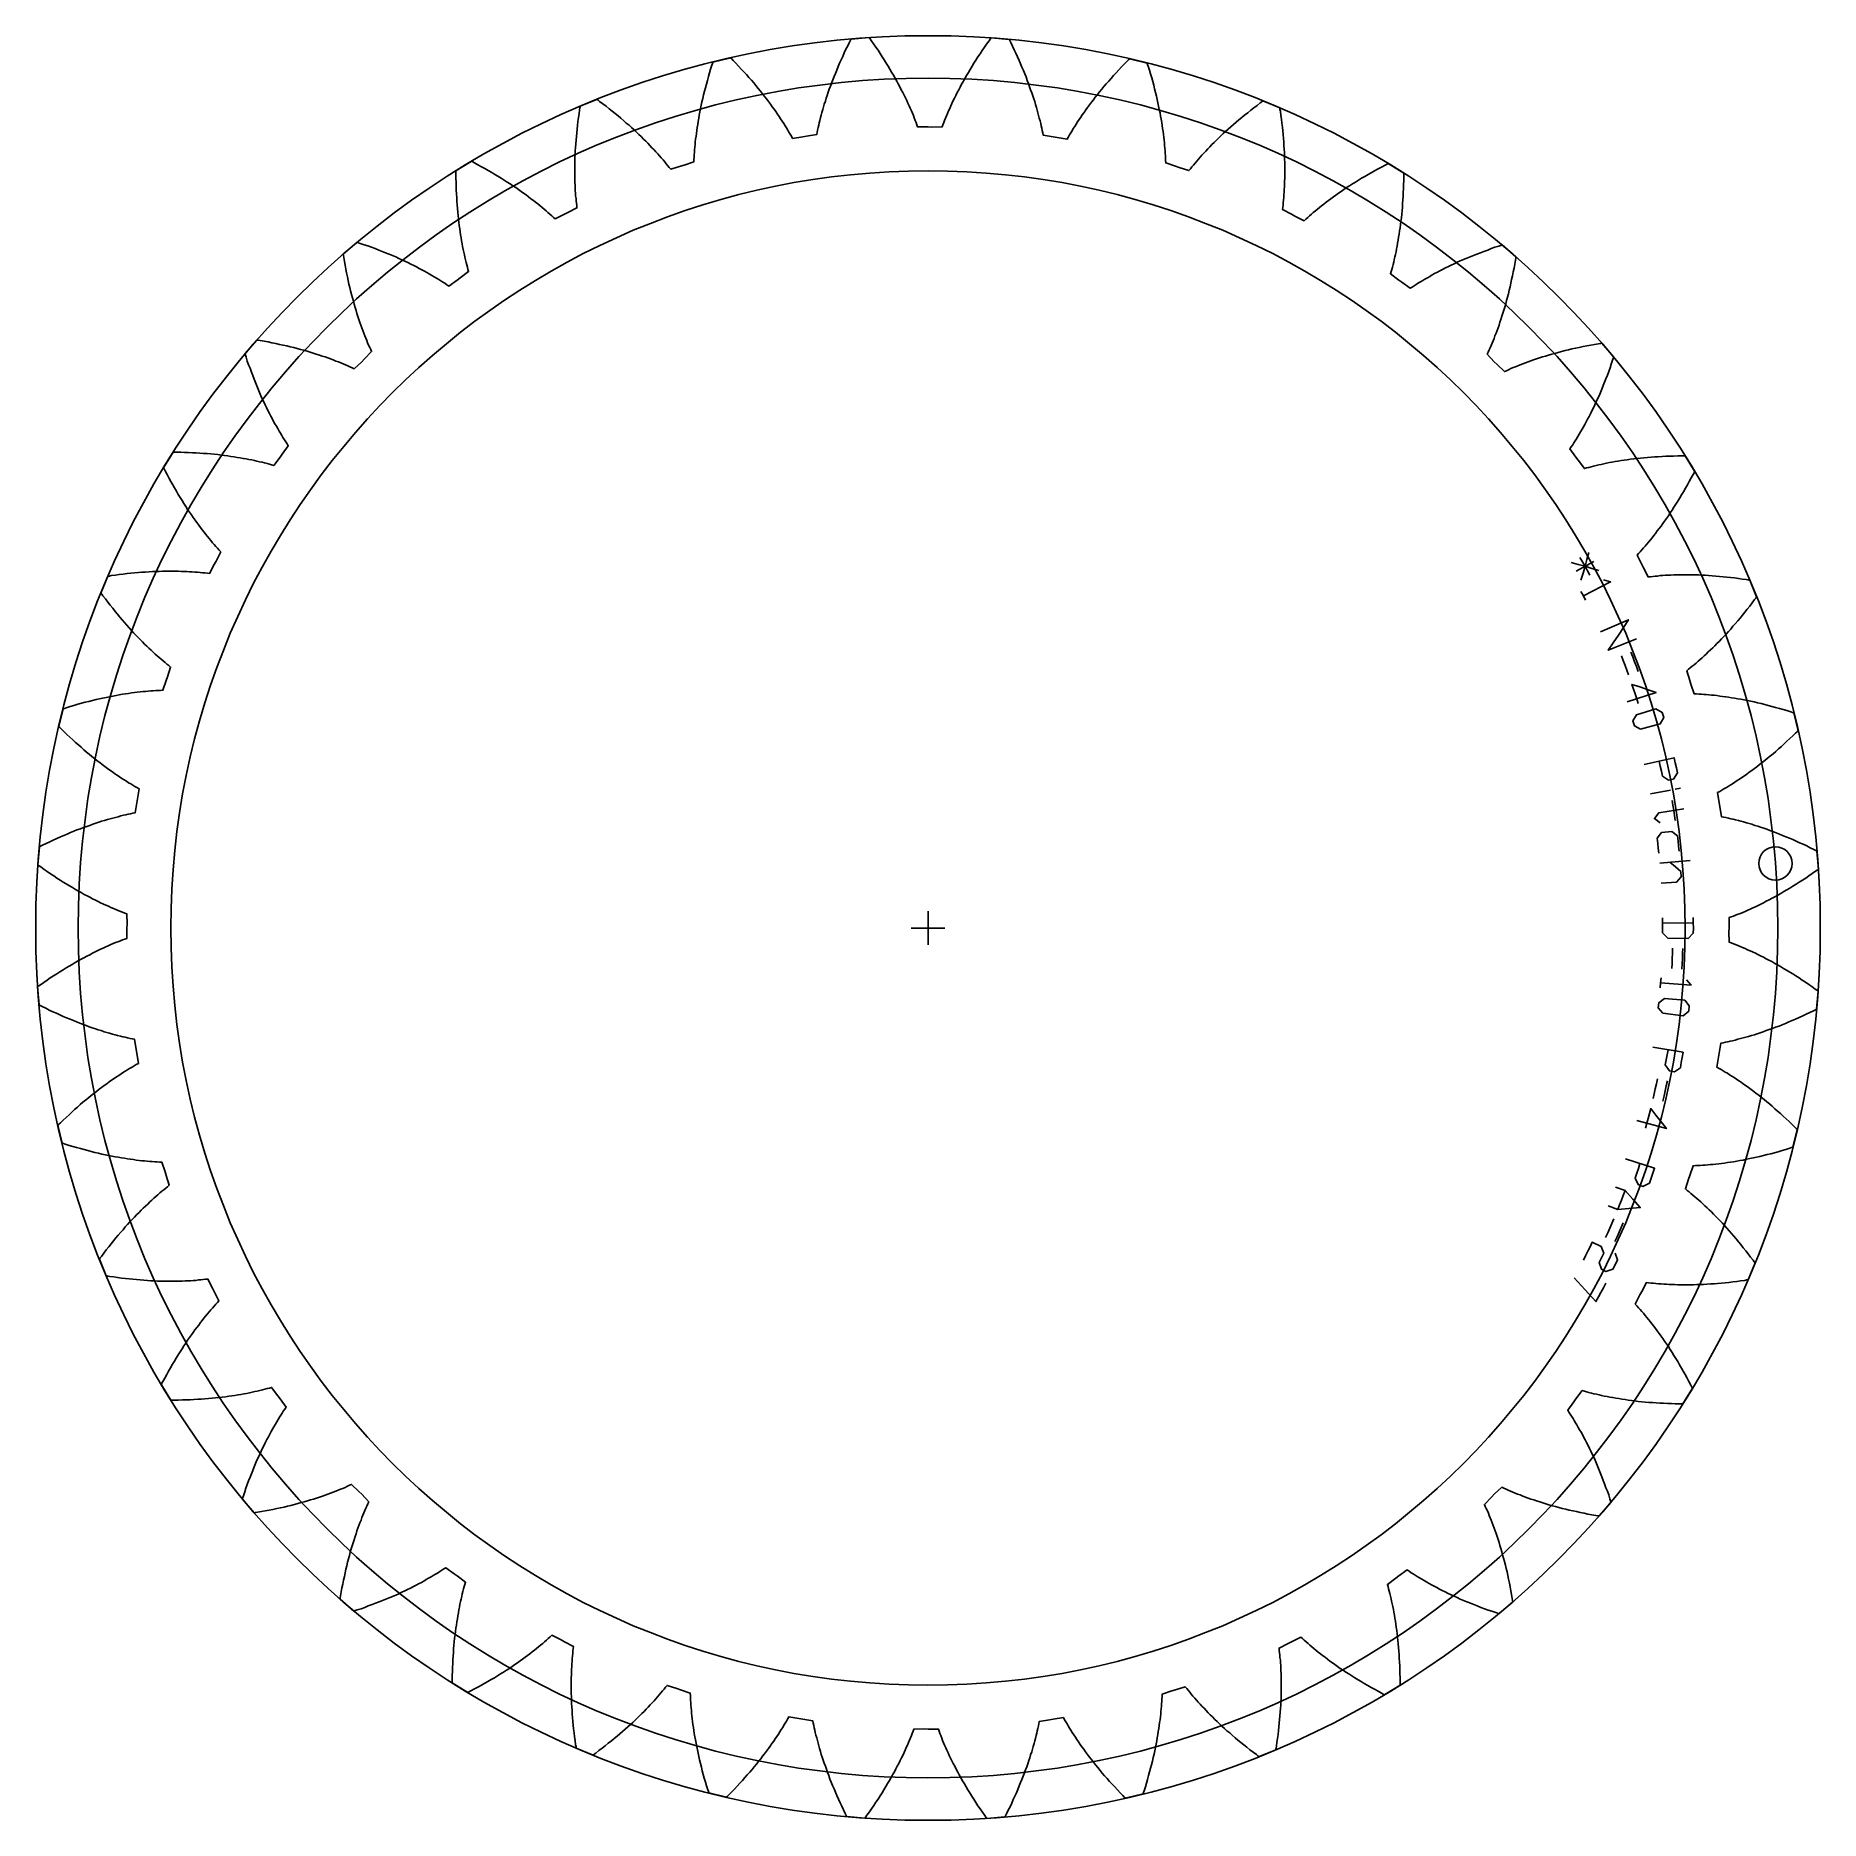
# Model space of a CAD drawing. Extents: x -5.2 to 5.2, y -5.2 to 5.2.
import ezdxf

# ---------------------------------------------------------------- set-up
doc = ezdxf.new("R2010")
doc.units = 0
doc.header["$MEASUREMENT"] = 0
for name, color, linetype in [('gear', 7, 'CONTINUOUS'), ('gear_guides', 5, 'CONTINUOUS'), ('gear_texts', 7, 'CONTINUOUS')]:
    doc.layers.add(name, color=color, linetype=linetype)

msp = doc.modelspace()

# ---------------------------------------------------------------- linework, layer by layer
at = {"layer": 'gear'}
msp.add_lwpolyline([(4.713, 0), (4.713, 0.061), (4.726, 0.065), (4.739, 0.07), (4.752, 0.075), (4.766, 0.081), (4.78, 0.086), (4.794, 0.092), (4.808, 0.098), (4.823, 0.105), (4.838, 0.111), (4.853, 0.118), (4.868, 0.125), (4.884, 0.133), (4.9, 0.141), (4.916, 0.149), (4.932, 0.157), (4.949, 0.166), (4.966, 0.175), (4.983, 0.184), (5, 0.193), (5.017, 0.203), (5.035, 0.214), (5.053, 0.224), (5.071, 0.235), (5.089, 0.246), (5.108, 0.258), (5.126, 0.27), (5.145, 0.282), (5.164, 0.294), (5.183, 0.307), (5.203, 0.321), (5.222, 0.334), (5.232, 0.341), (5.237, 0.345), (5.238, 0.346), (5.239, 0.346), (5.239, 0.346), (5.23, 0.453), (5.23, 0.453), (5.23, 0.453), (5.228, 0.454), (5.223, 0.456), (5.212, 0.462), (5.191, 0.472), (5.17, 0.483), (5.149, 0.493), (5.128, 0.502), (5.108, 0.511), (5.088, 0.52), (5.068, 0.529), (5.048, 0.537), (5.028, 0.545), (5.009, 0.553), (4.99, 0.56), (4.971, 0.567), (4.953, 0.574), (4.935, 0.581), (4.917, 0.587), (4.899, 0.593), (4.882, 0.599), (4.865, 0.604), (4.848, 0.61), (4.831, 0.615), (4.815, 0.619), (4.799, 0.624), (4.783, 0.628), (4.768, 0.632), (4.752, 0.636), (4.738, 0.64), (4.723, 0.643), (4.709, 0.647), (4.695, 0.65), (4.681, 0.653), (4.668, 0.655), (4.658, 0.715), (4.654, 0.737), (4.646, 0.797), (4.658, 0.804), (4.67, 0.811), (4.682, 0.818), (4.695, 0.825), (4.707, 0.833), (4.72, 0.841), (4.734, 0.849), (4.747, 0.858), (4.761, 0.867), (4.775, 0.876), (4.789, 0.885), (4.803, 0.895), (4.818, 0.905), (4.832, 0.916), (4.847, 0.927), (4.862, 0.938), (4.877, 0.949), (4.893, 0.961), (4.908, 0.973), (4.924, 0.986), (4.94, 0.999), (4.956, 1.012), (4.972, 1.025), (4.988, 1.039), (5.004, 1.054), (5.021, 1.068), (5.038, 1.083), (5.054, 1.099), (5.071, 1.114), (5.088, 1.131), (5.105, 1.147), (5.114, 1.155), (5.118, 1.16), (5.119, 1.161), (5.12, 1.161), (5.12, 1.161), (5.095, 1.265), (5.095, 1.265), (5.094, 1.266), (5.093, 1.266), (5.087, 1.268), (5.076, 1.272), (5.053, 1.279), (5.031, 1.285), (5.009, 1.292), (4.987, 1.298), (4.965, 1.304), (4.944, 1.31), (4.923, 1.315), (4.902, 1.32), (4.881, 1.325), (4.861, 1.33), (4.841, 1.334), (4.822, 1.338), (4.802, 1.342), (4.783, 1.346), (4.764, 1.349), (4.746, 1.352), (4.728, 1.355), (4.71, 1.358), (4.693, 1.361), (4.675, 1.363), (4.659, 1.365), (4.642, 1.367), (4.626, 1.369), (4.61, 1.37), (4.594, 1.372), (4.579, 1.373), (4.564, 1.374), (4.55, 1.375), (4.535, 1.376), (4.521, 1.377), (4.508, 1.377), (4.489, 1.435), (4.482, 1.456), (4.464, 1.514), (4.474, 1.522), (4.485, 1.531), (4.496, 1.54), (4.508, 1.549), (4.519, 1.559), (4.531, 1.569), (4.543, 1.579), (4.555, 1.59), (4.567, 1.601), (4.579, 1.612), (4.591, 1.624), (4.604, 1.636), (4.617, 1.648), (4.63, 1.661), (4.642, 1.674), (4.656, 1.687), (4.669, 1.701), (4.682, 1.715), (4.696, 1.729), (4.709, 1.744), (4.723, 1.759), (4.736, 1.775), (4.75, 1.79), (4.764, 1.807), (4.778, 1.823), (4.792, 1.84), (4.806, 1.858), (4.82, 1.876), (4.835, 1.894), (4.849, 1.913), (4.863, 1.932), (4.87, 1.941), (4.874, 1.946), (4.875, 1.947), (4.875, 1.948), (4.875, 1.948), (4.835, 2.047), (4.835, 2.047), (4.834, 2.047), (4.832, 2.047), (4.826, 2.048), (4.814, 2.05), (4.791, 2.053), (4.768, 2.057), (4.745, 2.06), (4.722, 2.062), (4.7, 2.065), (4.678, 2.067), (4.656, 2.069), (4.635, 2.071), (4.614, 2.072), (4.593, 2.074), (4.573, 2.075), (4.553, 2.076), (4.533, 2.077), (4.514, 2.077), (4.495, 2.078), (4.476, 2.078), (4.458, 2.078), (4.44, 2.078), (4.422, 2.078), (4.405, 2.078), (4.388, 2.077), (4.371, 2.076), (4.355, 2.076), (4.339, 2.075), (4.323, 2.074), (4.308, 2.073), (4.293, 2.071), (4.278, 2.07), (4.264, 2.069), (4.25, 2.067), (4.237, 2.066), (4.209, 2.119), (4.199, 2.139), (4.172, 2.194), (4.181, 2.204), (4.191, 2.214), (4.2, 2.225), (4.21, 2.236), (4.22, 2.247), (4.23, 2.258), (4.24, 2.27), (4.25, 2.283), (4.26, 2.295), (4.27, 2.309), (4.281, 2.322), (4.291, 2.336), (4.302, 2.35), (4.313, 2.364), (4.324, 2.379), (4.334, 2.394), (4.345, 2.41), (4.356, 2.426), (4.367, 2.442), (4.378, 2.459), (4.389, 2.476), (4.4, 2.494), (4.412, 2.512), (4.423, 2.53), (4.434, 2.548), (4.445, 2.567), (4.456, 2.587), (4.468, 2.607), (4.479, 2.627), (4.49, 2.648), (4.501, 2.669), (4.507, 2.679), (4.509, 2.685), (4.51, 2.686), (4.51, 2.687), (4.51, 2.687), (4.455, 2.778), (4.455, 2.778), (4.454, 2.778), (4.453, 2.778), (4.446, 2.778), (4.434, 2.778), (4.411, 2.778), (4.387, 2.777), (4.364, 2.776), (4.341, 2.776), (4.319, 2.775), (4.297, 2.773), (4.275, 2.772), (4.254, 2.77), (4.233, 2.769), (4.212, 2.767), (4.192, 2.765), (4.172, 2.763), (4.152, 2.76), (4.133, 2.758), (4.114, 2.755), (4.096, 2.753), (4.078, 2.75), (4.06, 2.747), (4.043, 2.744), (4.025, 2.741), (4.009, 2.738), (3.992, 2.735), (3.976, 2.731), (3.961, 2.728), (3.946, 2.725), (3.931, 2.721), (3.916, 2.717), (3.902, 2.714), (3.888, 2.71), (3.875, 2.707), (3.862, 2.703), (3.826, 2.752), (3.812, 2.77), (3.777, 2.819), (3.785, 2.831), (3.793, 2.842), (3.8, 2.854), (3.808, 2.867), (3.816, 2.879), (3.824, 2.892), (3.832, 2.906), (3.84, 2.919), (3.849, 2.934), (3.857, 2.948), (3.865, 2.963), (3.873, 2.978), (3.881, 2.994), (3.89, 3.01), (3.898, 3.026), (3.906, 3.043), (3.915, 3.06), (3.923, 3.078), (3.931, 3.095), (3.94, 3.114), (3.948, 3.132), (3.956, 3.151), (3.964, 3.171), (3.973, 3.191), (3.981, 3.211), (3.989, 3.231), (3.997, 3.252), (4.005, 3.274), (4.013, 3.295), (4.02, 3.317), (4.028, 3.34), (4.032, 3.351), (4.034, 3.357), (4.034, 3.358), (4.035, 3.359), (4.035, 3.359), (3.965, 3.441), (3.965, 3.441), (3.965, 3.44), (3.963, 3.44), (3.957, 3.439), (3.945, 3.437), (3.922, 3.433), (3.899, 3.429), (3.876, 3.425), (3.854, 3.421), (3.832, 3.416), (3.81, 3.411), (3.789, 3.407), (3.768, 3.402), (3.748, 3.397), (3.728, 3.392), (3.708, 3.386), (3.689, 3.381), (3.67, 3.376), (3.651, 3.37), (3.633, 3.365), (3.615, 3.36), (3.597, 3.354), (3.58, 3.348), (3.563, 3.343), (3.547, 3.337), (3.531, 3.331), (3.515, 3.325), (3.5, 3.32), (3.485, 3.314), (3.471, 3.308), (3.457, 3.302), (3.443, 3.297), (3.429, 3.291), (3.416, 3.285), (3.404, 3.279), (3.391, 3.274), (3.348, 3.316), (3.332, 3.332), (3.29, 3.376), (3.296, 3.388), (3.301, 3.401), (3.307, 3.414), (3.313, 3.427), (3.319, 3.441), (3.325, 3.455), (3.331, 3.469), (3.336, 3.484), (3.342, 3.5), (3.348, 3.515), (3.354, 3.531), (3.36, 3.547), (3.365, 3.564), (3.371, 3.581), (3.377, 3.599), (3.382, 3.617), (3.388, 3.635), (3.393, 3.653), (3.399, 3.672), (3.404, 3.692), (3.409, 3.711), (3.415, 3.731), (3.42, 3.752), (3.425, 3.773), (3.429, 3.794), (3.434, 3.815), (3.439, 3.837), (3.443, 3.86), (3.448, 3.882), (3.452, 3.905), (3.456, 3.929), (3.458, 3.941), (3.459, 3.947), (3.459, 3.948), (3.459, 3.949), (3.459, 3.949), (3.378, 4.019), (3.378, 4.019), (3.378, 4.018), (3.376, 4.018), (3.37, 4.016), (3.359, 4.012), (3.336, 4.005), (3.314, 3.997), (3.293, 3.989), (3.271, 3.981), (3.25, 3.973), (3.23, 3.965), (3.209, 3.957), (3.19, 3.949), (3.17, 3.941), (3.151, 3.933), (3.132, 3.925), (3.114, 3.917), (3.096, 3.908), (3.079, 3.9), (3.062, 3.892), (3.045, 3.884), (3.028, 3.875), (3.012, 3.867), (2.997, 3.859), (2.981, 3.851), (2.967, 3.843), (2.952, 3.834), (2.938, 3.826), (2.924, 3.818), (2.911, 3.81), (2.897, 3.802), (2.885, 3.795), (2.872, 3.787), (2.86, 3.779), (2.849, 3.771), (2.837, 3.764), (2.788, 3.799), (2.77, 3.812), (2.721, 3.849), (2.725, 3.862), (2.729, 3.875), (2.732, 3.889), (2.736, 3.903), (2.74, 3.918), (2.743, 3.933), (2.747, 3.948), (2.75, 3.963), (2.754, 3.979), (2.757, 3.996), (2.76, 4.012), (2.763, 4.029), (2.766, 4.047), (2.769, 4.065), (2.772, 4.083), (2.775, 4.101), (2.778, 4.12), (2.78, 4.139), (2.782, 4.159), (2.785, 4.179), (2.787, 4.199), (2.789, 4.22), (2.791, 4.241), (2.792, 4.262), (2.794, 4.284), (2.795, 4.306), (2.796, 4.328), (2.797, 4.351), (2.798, 4.374), (2.799, 4.397), (2.799, 4.421), (2.799, 4.433), (2.799, 4.439), (2.799, 4.441), (2.799, 4.441), (2.799, 4.442), (2.708, 4.498), (2.708, 4.498), (2.707, 4.497), (2.706, 4.497), (2.701, 4.494), (2.69, 4.488), (2.669, 4.477), (2.648, 4.466), (2.628, 4.455), (2.608, 4.444), (2.589, 4.433), (2.57, 4.422), (2.551, 4.411), (2.533, 4.4), (2.515, 4.389), (2.497, 4.378), (2.48, 4.367), (2.463, 4.356), (2.447, 4.345), (2.431, 4.334), (2.415, 4.323), (2.4, 4.312), (2.385, 4.301), (2.37, 4.291), (2.356, 4.28), (2.342, 4.27), (2.329, 4.259), (2.316, 4.249), (2.303, 4.239), (2.291, 4.229), (2.279, 4.219), (2.267, 4.209), (2.256, 4.199), (2.245, 4.19), (2.234, 4.18), (2.224, 4.171), (2.214, 4.161), (2.159, 4.189), (2.139, 4.199), (2.086, 4.227), (2.087, 4.24), (2.089, 4.254), (2.09, 4.269), (2.092, 4.283), (2.093, 4.298), (2.094, 4.313), (2.095, 4.329), (2.096, 4.345), (2.097, 4.361), (2.098, 4.378), (2.098, 4.395), (2.099, 4.412), (2.099, 4.43), (2.099, 4.448), (2.099, 4.466), (2.099, 4.485), (2.099, 4.504), (2.098, 4.523), (2.098, 4.543), (2.097, 4.563), (2.096, 4.583), (2.094, 4.604), (2.093, 4.625), (2.091, 4.646), (2.089, 4.668), (2.087, 4.69), (2.085, 4.712), (2.082, 4.735), (2.079, 4.758), (2.076, 4.781), (2.073, 4.805), (2.071, 4.816), (2.07, 4.822), (2.07, 4.824), (2.07, 4.825), (2.07, 4.825), (1.971, 4.866), (1.971, 4.866), (1.971, 4.865), (1.969, 4.865), (1.964, 4.861), (1.955, 4.854), (1.936, 4.84), (1.917, 4.825), (1.899, 4.811), (1.881, 4.797), (1.863, 4.783), (1.846, 4.769), (1.829, 4.755), (1.813, 4.742), (1.797, 4.728), (1.782, 4.714), (1.766, 4.701), (1.751, 4.687), (1.737, 4.674), (1.723, 4.661), (1.709, 4.647), (1.696, 4.634), (1.683, 4.622), (1.67, 4.609), (1.658, 4.596), (1.646, 4.584), (1.634, 4.571), (1.623, 4.559), (1.612, 4.547), (1.601, 4.535), (1.591, 4.523), (1.581, 4.512), (1.571, 4.5), (1.562, 4.489), (1.552, 4.478), (1.544, 4.467), (1.535, 4.456), (1.478, 4.475), (1.456, 4.482), (1.399, 4.501), (1.398, 4.515), (1.398, 4.529), (1.397, 4.543), (1.396, 4.558), (1.395, 4.573), (1.394, 4.588), (1.392, 4.603), (1.391, 4.619), (1.389, 4.635), (1.387, 4.652), (1.385, 4.669), (1.383, 4.686), (1.38, 4.704), (1.378, 4.721), (1.375, 4.74), (1.372, 4.758), (1.368, 4.777), (1.365, 4.796), (1.361, 4.815), (1.357, 4.835), (1.353, 4.855), (1.348, 4.875), (1.344, 4.895), (1.339, 4.916), (1.333, 4.937), (1.328, 4.959), (1.322, 4.98), (1.316, 5.002), (1.309, 5.025), (1.303, 5.047), (1.296, 5.07), (1.292, 5.081), (1.29, 5.087), (1.29, 5.088), (1.29, 5.089), (1.29, 5.089), (1.186, 5.114), (1.186, 5.114), (1.185, 5.114), (1.184, 5.113), (1.18, 5.108), (1.171, 5.1), (1.155, 5.083), (1.139, 5.066), (1.123, 5.049), (1.107, 5.032), (1.092, 5.016), (1.077, 4.999), (1.063, 4.983), (1.049, 4.967), (1.035, 4.951), (1.022, 4.935), (1.009, 4.919), (0.997, 4.904), (0.984, 4.888), (0.973, 4.873), (0.961, 4.858), (0.95, 4.843), (0.939, 4.828), (0.928, 4.813), (0.918, 4.799), (0.908, 4.785), (0.899, 4.771), (0.889, 4.757), (0.88, 4.743), (0.872, 4.73), (0.863, 4.716), (0.855, 4.703), (0.848, 4.691), (0.84, 4.678), (0.833, 4.666), (0.826, 4.654), (0.819, 4.642), (0.759, 4.651), (0.737, 4.654), (0.677, 4.665), (0.675, 4.678), (0.672, 4.692), (0.669, 4.706), (0.666, 4.72), (0.663, 4.734), (0.659, 4.749), (0.655, 4.764), (0.651, 4.78), (0.647, 4.796), (0.642, 4.812), (0.638, 4.828), (0.633, 4.845), (0.628, 4.862), (0.622, 4.879), (0.617, 4.896), (0.611, 4.914), (0.604, 4.932), (0.598, 4.95), (0.591, 4.969), (0.584, 4.987), (0.577, 5.007), (0.569, 5.026), (0.561, 5.045), (0.553, 5.065), (0.544, 5.085), (0.536, 5.105), (0.527, 5.126), (0.517, 5.147), (0.507, 5.167), (0.497, 5.189), (0.487, 5.21), (0.481, 5.221), (0.479, 5.226), (0.478, 5.228), (0.478, 5.228), (0.478, 5.228), (0.371, 5.237), (0.371, 5.237), (0.371, 5.236), (0.37, 5.235), (0.366, 5.23), (0.359, 5.22), (0.345, 5.201), (0.332, 5.182), (0.319, 5.163), (0.306, 5.144), (0.294, 5.125), (0.282, 5.106), (0.27, 5.088), (0.259, 5.07), (0.248, 5.052), (0.238, 5.034), (0.227, 5.016), (0.217, 4.999), (0.208, 4.982), (0.198, 4.965), (0.189, 4.948), (0.181, 4.932), (0.172, 4.915), (0.164, 4.899), (0.156, 4.883), (0.149, 4.868), (0.141, 4.852), (0.134, 4.837), (0.128, 4.822), (0.121, 4.808), (0.115, 4.793), (0.109, 4.779), (0.103, 4.765), (0.098, 4.752), (0.093, 4.739), (0.088, 4.726), (0.083, 4.713), (0.022, 4.712), (0, 4.713), (-0.061, 4.713), (-0.065, 4.726), (-0.07, 4.739), (-0.075, 4.752), (-0.081, 4.766), (-0.086, 4.78), (-0.092, 4.794), (-0.098, 4.808), (-0.105, 4.823), (-0.111, 4.838), (-0.118, 4.853), (-0.125, 4.868), (-0.133, 4.884), (-0.141, 4.9), (-0.149, 4.916), (-0.157, 4.932), (-0.166, 4.949), (-0.175, 4.966), (-0.184, 4.983), (-0.193, 5), (-0.203, 5.017), (-0.214, 5.035), (-0.224, 5.053), (-0.235, 5.071), (-0.246, 5.089), (-0.258, 5.108), (-0.27, 5.126), (-0.282, 5.145), (-0.294, 5.164), (-0.307, 5.183), (-0.321, 5.203), (-0.334, 5.222), (-0.341, 5.232), (-0.345, 5.237), (-0.346, 5.238), (-0.346, 5.239), (-0.346, 5.239), (-0.453, 5.23), (-0.453, 5.23), (-0.453, 5.23), (-0.454, 5.228), (-0.456, 5.223), (-0.462, 5.212), (-0.472, 5.191), (-0.483, 5.17), (-0.493, 5.149), (-0.502, 5.128), (-0.511, 5.108), (-0.52, 5.088), (-0.529, 5.068), (-0.537, 5.048), (-0.545, 5.028), (-0.553, 5.009), (-0.56, 4.99), (-0.567, 4.971), (-0.574, 4.953), (-0.581, 4.935), (-0.587, 4.917), (-0.593, 4.899), (-0.599, 4.882), (-0.604, 4.865), (-0.61, 4.848), (-0.615, 4.831), (-0.619, 4.815), (-0.624, 4.799), (-0.628, 4.783), (-0.632, 4.768), (-0.636, 4.752), (-0.64, 4.738), (-0.643, 4.723), (-0.647, 4.709), (-0.65, 4.695), (-0.653, 4.681), (-0.655, 4.668), (-0.715, 4.658), (-0.737, 4.654), (-0.797, 4.646), (-0.804, 4.658), (-0.811, 4.67), (-0.818, 4.682), (-0.825, 4.695), (-0.833, 4.707), (-0.841, 4.72), (-0.849, 4.734), (-0.858, 4.747), (-0.867, 4.761), (-0.876, 4.775), (-0.885, 4.789), (-0.895, 4.803), (-0.905, 4.818), (-0.916, 4.832), (-0.927, 4.847), (-0.938, 4.862), (-0.949, 4.877), (-0.961, 4.893), (-0.973, 4.908), (-0.986, 4.924), (-0.999, 4.94), (-1.012, 4.956), (-1.025, 4.972), (-1.039, 4.988), (-1.054, 5.004), (-1.068, 5.021), (-1.083, 5.038), (-1.099, 5.054), (-1.114, 5.071), (-1.131, 5.088), (-1.147, 5.105), (-1.155, 5.114), (-1.16, 5.118), (-1.161, 5.119), (-1.161, 5.12), (-1.161, 5.12), (-1.265, 5.095), (-1.265, 5.095), (-1.266, 5.094), (-1.266, 5.093), (-1.268, 5.087), (-1.272, 5.076), (-1.279, 5.053), (-1.285, 5.031), (-1.292, 5.009), (-1.298, 4.987), (-1.304, 4.965), (-1.31, 4.944), (-1.315, 4.923), (-1.32, 4.902), (-1.325, 4.881), (-1.33, 4.861), (-1.334, 4.841), (-1.338, 4.822), (-1.342, 4.802), (-1.346, 4.783), (-1.349, 4.764), (-1.352, 4.746), (-1.355, 4.728), (-1.358, 4.71), (-1.361, 4.693), (-1.363, 4.675), (-1.365, 4.659), (-1.367, 4.642), (-1.369, 4.626), (-1.37, 4.61), (-1.372, 4.594), (-1.373, 4.579), (-1.374, 4.564), (-1.375, 4.55), (-1.376, 4.535), (-1.377, 4.521), (-1.377, 4.508), (-1.435, 4.489), (-1.456, 4.482), (-1.514, 4.464), (-1.522, 4.474), (-1.531, 4.485), (-1.54, 4.496), (-1.549, 4.508), (-1.559, 4.519), (-1.569, 4.531), (-1.579, 4.543), (-1.59, 4.555), (-1.601, 4.567), (-1.612, 4.579), (-1.624, 4.591), (-1.636, 4.604), (-1.648, 4.617), (-1.661, 4.63), (-1.674, 4.642), (-1.687, 4.656), (-1.701, 4.669), (-1.715, 4.682), (-1.729, 4.696), (-1.744, 4.709), (-1.759, 4.723), (-1.775, 4.736), (-1.79, 4.75), (-1.807, 4.764), (-1.823, 4.778), (-1.84, 4.792), (-1.858, 4.806), (-1.876, 4.82), (-1.894, 4.835), (-1.913, 4.849), (-1.932, 4.863), (-1.941, 4.87), (-1.946, 4.874), (-1.947, 4.875), (-1.948, 4.875), (-1.948, 4.875), (-2.047, 4.835), (-2.047, 4.835), (-2.047, 4.834), (-2.047, 4.832), (-2.048, 4.826), (-2.05, 4.814), (-2.053, 4.791), (-2.057, 4.768), (-2.06, 4.745), (-2.062, 4.722), (-2.065, 4.7), (-2.067, 4.678), (-2.069, 4.656), (-2.071, 4.635), (-2.072, 4.614), (-2.074, 4.593), (-2.075, 4.573), (-2.076, 4.553), (-2.077, 4.533), (-2.077, 4.514), (-2.078, 4.495), (-2.078, 4.476), (-2.078, 4.458), (-2.078, 4.44), (-2.078, 4.422), (-2.078, 4.405), (-2.077, 4.388), (-2.076, 4.371), (-2.076, 4.355), (-2.075, 4.339), (-2.074, 4.323), (-2.073, 4.308), (-2.071, 4.293), (-2.07, 4.278), (-2.069, 4.264), (-2.067, 4.25), (-2.066, 4.237), (-2.119, 4.209), (-2.139, 4.199), (-2.194, 4.172), (-2.204, 4.181), (-2.214, 4.191), (-2.225, 4.2), (-2.236, 4.21), (-2.247, 4.22), (-2.258, 4.23), (-2.27, 4.24), (-2.283, 4.25), (-2.295, 4.26), (-2.309, 4.27), (-2.322, 4.281), (-2.336, 4.291), (-2.35, 4.302), (-2.364, 4.313), (-2.379, 4.324), (-2.394, 4.334), (-2.41, 4.345), (-2.426, 4.356), (-2.442, 4.367), (-2.459, 4.378), (-2.476, 4.389), (-2.494, 4.4), (-2.512, 4.412), (-2.53, 4.423), (-2.548, 4.434), (-2.567, 4.445), (-2.587, 4.456), (-2.607, 4.468), (-2.627, 4.479), (-2.648, 4.49), (-2.669, 4.501), (-2.679, 4.507), (-2.685, 4.509), (-2.686, 4.51), (-2.687, 4.51), (-2.687, 4.51), (-2.778, 4.455), (-2.778, 4.455), (-2.778, 4.454), (-2.778, 4.453), (-2.778, 4.446), (-2.778, 4.434), (-2.778, 4.411), (-2.777, 4.387), (-2.776, 4.364), (-2.776, 4.341), (-2.775, 4.319), (-2.773, 4.297), (-2.772, 4.275), (-2.77, 4.254), (-2.769, 4.233), (-2.767, 4.212), (-2.765, 4.192), (-2.763, 4.172), (-2.76, 4.152), (-2.758, 4.133), (-2.755, 4.114), (-2.753, 4.096), (-2.75, 4.078), (-2.747, 4.06), (-2.744, 4.043), (-2.741, 4.025), (-2.738, 4.009), (-2.735, 3.992), (-2.731, 3.976), (-2.728, 3.961), (-2.725, 3.946), (-2.721, 3.931), (-2.717, 3.916), (-2.714, 3.902), (-2.71, 3.888), (-2.707, 3.875), (-2.703, 3.862), (-2.752, 3.826), (-2.77, 3.812), (-2.819, 3.777), (-2.831, 3.785), (-2.842, 3.793), (-2.854, 3.8), (-2.867, 3.808), (-2.879, 3.816), (-2.892, 3.824), (-2.906, 3.832), (-2.919, 3.84), (-2.934, 3.849), (-2.948, 3.857), (-2.963, 3.865), (-2.978, 3.873), (-2.994, 3.881), (-3.01, 3.89), (-3.026, 3.898), (-3.043, 3.906), (-3.06, 3.915), (-3.078, 3.923), (-3.095, 3.931), (-3.114, 3.94), (-3.132, 3.948), (-3.151, 3.956), (-3.171, 3.964), (-3.191, 3.973), (-3.211, 3.981), (-3.231, 3.989), (-3.252, 3.997), (-3.274, 4.005), (-3.295, 4.013), (-3.317, 4.02), (-3.34, 4.028), (-3.351, 4.032), (-3.357, 4.034), (-3.358, 4.034), (-3.359, 4.035), (-3.359, 4.035), (-3.441, 3.965), (-3.441, 3.965), (-3.44, 3.965), (-3.44, 3.963), (-3.439, 3.957), (-3.437, 3.945), (-3.433, 3.922), (-3.429, 3.899), (-3.425, 3.876), (-3.421, 3.854), (-3.416, 3.832), (-3.411, 3.81), (-3.407, 3.789), (-3.402, 3.768), (-3.397, 3.748), (-3.392, 3.728), (-3.386, 3.708), (-3.381, 3.689), (-3.376, 3.67), (-3.37, 3.651), (-3.365, 3.633), (-3.36, 3.615), (-3.354, 3.597), (-3.348, 3.58), (-3.343, 3.563), (-3.337, 3.547), (-3.331, 3.531), (-3.325, 3.515), (-3.32, 3.5), (-3.314, 3.485), (-3.308, 3.471), (-3.302, 3.457), (-3.297, 3.443), (-3.291, 3.429), (-3.285, 3.416), (-3.279, 3.404), (-3.274, 3.391), (-3.316, 3.348), (-3.332, 3.332), (-3.376, 3.29), (-3.388, 3.296), (-3.401, 3.301), (-3.414, 3.307), (-3.427, 3.313), (-3.441, 3.319), (-3.455, 3.325), (-3.469, 3.331), (-3.484, 3.336), (-3.5, 3.342), (-3.515, 3.348), (-3.531, 3.354), (-3.547, 3.36), (-3.564, 3.365), (-3.581, 3.371), (-3.599, 3.377), (-3.617, 3.382), (-3.635, 3.388), (-3.653, 3.393), (-3.672, 3.399), (-3.692, 3.404), (-3.711, 3.409), (-3.731, 3.415), (-3.752, 3.42), (-3.773, 3.425), (-3.794, 3.429), (-3.815, 3.434), (-3.837, 3.439), (-3.86, 3.443), (-3.882, 3.448), (-3.905, 3.452), (-3.929, 3.456), (-3.941, 3.458), (-3.947, 3.459), (-3.948, 3.459), (-3.949, 3.459), (-3.949, 3.459), (-4.019, 3.378), (-4.019, 3.378), (-4.018, 3.378), (-4.018, 3.376), (-4.016, 3.37), (-4.012, 3.359), (-4.005, 3.336), (-3.997, 3.314), (-3.989, 3.293), (-3.981, 3.271), (-3.973, 3.25), (-3.965, 3.23), (-3.957, 3.209), (-3.949, 3.19), (-3.941, 3.17), (-3.933, 3.151), (-3.925, 3.132), (-3.917, 3.114), (-3.908, 3.096), (-3.9, 3.079), (-3.892, 3.062), (-3.884, 3.045), (-3.875, 3.028), (-3.867, 3.012), (-3.859, 2.997), (-3.851, 2.981), (-3.843, 2.967), (-3.834, 2.952), (-3.826, 2.938), (-3.818, 2.924), (-3.81, 2.911), (-3.802, 2.897), (-3.795, 2.885), (-3.787, 2.872), (-3.779, 2.86), (-3.771, 2.849), (-3.764, 2.837), (-3.799, 2.788), (-3.812, 2.77), (-3.849, 2.721), (-3.862, 2.725), (-3.875, 2.729), (-3.889, 2.732), (-3.903, 2.736), (-3.918, 2.74), (-3.933, 2.743), (-3.948, 2.747), (-3.963, 2.75), (-3.979, 2.754), (-3.996, 2.757), (-4.012, 2.76), (-4.029, 2.763), (-4.047, 2.766), (-4.065, 2.769), (-4.083, 2.772), (-4.101, 2.775), (-4.12, 2.778), (-4.139, 2.78), (-4.159, 2.782), (-4.179, 2.785), (-4.199, 2.787), (-4.22, 2.789), (-4.241, 2.791), (-4.262, 2.792), (-4.284, 2.794), (-4.306, 2.795), (-4.328, 2.796), (-4.351, 2.797), (-4.374, 2.798), (-4.397, 2.799), (-4.421, 2.799), (-4.433, 2.799), (-4.439, 2.799), (-4.441, 2.799), (-4.441, 2.799), (-4.442, 2.799), (-4.498, 2.708), (-4.498, 2.708), (-4.497, 2.707), (-4.497, 2.706), (-4.494, 2.701), (-4.488, 2.69), (-4.477, 2.669), (-4.466, 2.648), (-4.455, 2.628), (-4.444, 2.608), (-4.433, 2.589), (-4.422, 2.57), (-4.411, 2.551), (-4.4, 2.533), (-4.389, 2.515), (-4.378, 2.497), (-4.367, 2.48), (-4.356, 2.463), (-4.345, 2.447), (-4.334, 2.431), (-4.323, 2.415), (-4.312, 2.4), (-4.301, 2.385), (-4.291, 2.37), (-4.28, 2.356), (-4.27, 2.342), (-4.259, 2.329), (-4.249, 2.316), (-4.239, 2.303), (-4.229, 2.291), (-4.219, 2.279), (-4.209, 2.267), (-4.199, 2.256), (-4.19, 2.245), (-4.18, 2.234), (-4.171, 2.224), (-4.161, 2.214), (-4.189, 2.159), (-4.199, 2.139), (-4.227, 2.086), (-4.24, 2.087), (-4.254, 2.089), (-4.269, 2.09), (-4.283, 2.092), (-4.298, 2.093), (-4.313, 2.094), (-4.329, 2.095), (-4.345, 2.096), (-4.361, 2.097), (-4.378, 2.098), (-4.395, 2.098), (-4.412, 2.099), (-4.43, 2.099), (-4.448, 2.099), (-4.466, 2.099), (-4.485, 2.099), (-4.504, 2.099), (-4.523, 2.098), (-4.543, 2.098), (-4.563, 2.097), (-4.583, 2.096), (-4.604, 2.094), (-4.625, 2.093), (-4.646, 2.091), (-4.668, 2.089), (-4.69, 2.087), (-4.712, 2.085), (-4.735, 2.082), (-4.758, 2.079), (-4.781, 2.076), (-4.805, 2.073), (-4.816, 2.071), (-4.822, 2.07), (-4.824, 2.07), (-4.825, 2.07), (-4.825, 2.07), (-4.866, 1.971), (-4.866, 1.971), (-4.865, 1.971), (-4.865, 1.969), (-4.861, 1.964), (-4.854, 1.955), (-4.84, 1.936), (-4.825, 1.917), (-4.811, 1.899), (-4.797, 1.881), (-4.783, 1.863), (-4.769, 1.846), (-4.755, 1.829), (-4.742, 1.813), (-4.728, 1.797), (-4.714, 1.782), (-4.701, 1.766), (-4.687, 1.751), (-4.674, 1.737), (-4.661, 1.723), (-4.647, 1.709), (-4.634, 1.696), (-4.622, 1.683), (-4.609, 1.67), (-4.596, 1.658), (-4.584, 1.646), (-4.571, 1.634), (-4.559, 1.623), (-4.547, 1.612), (-4.535, 1.601), (-4.523, 1.591), (-4.512, 1.581), (-4.5, 1.571), (-4.489, 1.562), (-4.478, 1.552), (-4.467, 1.544), (-4.456, 1.535), (-4.475, 1.478), (-4.482, 1.456), (-4.501, 1.399), (-4.515, 1.398), (-4.529, 1.398), (-4.543, 1.397), (-4.558, 1.396), (-4.573, 1.395), (-4.588, 1.394), (-4.603, 1.392), (-4.619, 1.391), (-4.635, 1.389), (-4.652, 1.387), (-4.669, 1.385), (-4.686, 1.383), (-4.704, 1.38), (-4.721, 1.378), (-4.74, 1.375), (-4.758, 1.372), (-4.777, 1.368), (-4.796, 1.365), (-4.815, 1.361), (-4.835, 1.357), (-4.855, 1.353), (-4.875, 1.348), (-4.895, 1.344), (-4.916, 1.339), (-4.937, 1.333), (-4.959, 1.328), (-4.98, 1.322), (-5.002, 1.316), (-5.025, 1.309), (-5.047, 1.303), (-5.07, 1.296), (-5.081, 1.292), (-5.087, 1.29), (-5.088, 1.29), (-5.089, 1.29), (-5.089, 1.29), (-5.114, 1.186), (-5.114, 1.186), (-5.114, 1.185), (-5.113, 1.184), (-5.108, 1.18), (-5.1, 1.171), (-5.083, 1.155), (-5.066, 1.139), (-5.049, 1.123), (-5.032, 1.107), (-5.016, 1.092), (-4.999, 1.077), (-4.983, 1.063), (-4.967, 1.049), (-4.951, 1.035), (-4.935, 1.022), (-4.919, 1.009), (-4.904, 0.997), (-4.888, 0.984), (-4.873, 0.973), (-4.858, 0.961), (-4.843, 0.95), (-4.828, 0.939), (-4.813, 0.928), (-4.799, 0.918), (-4.785, 0.908), (-4.771, 0.899), (-4.757, 0.889), (-4.743, 0.88), (-4.73, 0.872), (-4.716, 0.863), (-4.703, 0.855), (-4.691, 0.848), (-4.678, 0.84), (-4.666, 0.833), (-4.654, 0.826), (-4.642, 0.819), (-4.651, 0.759), (-4.654, 0.737), (-4.665, 0.677), (-4.678, 0.675), (-4.692, 0.672), (-4.706, 0.669), (-4.72, 0.666), (-4.734, 0.663), (-4.749, 0.659), (-4.764, 0.655), (-4.78, 0.651), (-4.796, 0.647), (-4.812, 0.642), (-4.828, 0.638), (-4.845, 0.633), (-4.862, 0.628), (-4.879, 0.622), (-4.896, 0.617), (-4.914, 0.611), (-4.932, 0.604), (-4.95, 0.598), (-4.969, 0.591), (-4.987, 0.584), (-5.007, 0.577), (-5.026, 0.569), (-5.045, 0.561), (-5.065, 0.553), (-5.085, 0.544), (-5.105, 0.536), (-5.126, 0.527), (-5.147, 0.517), (-5.167, 0.507), (-5.189, 0.497), (-5.21, 0.487), (-5.221, 0.481), (-5.226, 0.479), (-5.228, 0.478), (-5.228, 0.478), (-5.228, 0.478), (-5.237, 0.371), (-5.237, 0.371), (-5.236, 0.371), (-5.235, 0.37), (-5.23, 0.366), (-5.22, 0.359), (-5.201, 0.345), (-5.182, 0.332), (-5.163, 0.319), (-5.144, 0.306), (-5.125, 0.294), (-5.106, 0.282), (-5.088, 0.27), (-5.07, 0.259), (-5.052, 0.248), (-5.034, 0.238), (-5.016, 0.227), (-4.999, 0.217), (-4.982, 0.208), (-4.965, 0.198), (-4.948, 0.189), (-4.932, 0.181), (-4.915, 0.172), (-4.899, 0.164), (-4.883, 0.156), (-4.868, 0.149), (-4.852, 0.141), (-4.837, 0.134), (-4.822, 0.128), (-4.808, 0.121), (-4.793, 0.115), (-4.779, 0.109), (-4.765, 0.103), (-4.752, 0.098), (-4.739, 0.093), (-4.726, 0.088), (-4.713, 0.083), (-4.712, 0.022), (-4.713, 0), (-4.713, -0.061), (-4.726, -0.065), (-4.739, -0.07), (-4.752, -0.075), (-4.766, -0.081), (-4.78, -0.086), (-4.794, -0.092), (-4.808, -0.098), (-4.823, -0.105), (-4.838, -0.111), (-4.853, -0.118), (-4.868, -0.125), (-4.884, -0.133), (-4.9, -0.141), (-4.916, -0.149), (-4.932, -0.157), (-4.949, -0.166), (-4.966, -0.175), (-4.983, -0.184), (-5, -0.193), (-5.017, -0.203), (-5.035, -0.214), (-5.053, -0.224), (-5.071, -0.235), (-5.089, -0.246), (-5.108, -0.258), (-5.126, -0.27), (-5.145, -0.282), (-5.164, -0.294), (-5.183, -0.307), (-5.203, -0.321), (-5.222, -0.334), (-5.232, -0.341), (-5.237, -0.345), (-5.238, -0.346), (-5.239, -0.346), (-5.239, -0.346), (-5.23, -0.453), (-5.23, -0.453), (-5.23, -0.453), (-5.228, -0.454), (-5.223, -0.456), (-5.212, -0.462), (-5.191, -0.472), (-5.17, -0.483), (-5.149, -0.493), (-5.128, -0.502), (-5.108, -0.511), (-5.088, -0.52), (-5.068, -0.529), (-5.048, -0.537), (-5.028, -0.545), (-5.009, -0.553), (-4.99, -0.56), (-4.971, -0.567), (-4.953, -0.574), (-4.935, -0.581), (-4.917, -0.587), (-4.899, -0.593), (-4.882, -0.599), (-4.865, -0.604), (-4.848, -0.61), (-4.831, -0.615), (-4.815, -0.619), (-4.799, -0.624), (-4.783, -0.628), (-4.768, -0.632), (-4.752, -0.636), (-4.738, -0.64), (-4.723, -0.643), (-4.709, -0.647), (-4.695, -0.65), (-4.681, -0.653), (-4.668, -0.655), (-4.658, -0.715), (-4.654, -0.737), (-4.646, -0.797), (-4.658, -0.804), (-4.67, -0.811), (-4.682, -0.818), (-4.695, -0.825), (-4.707, -0.833), (-4.72, -0.841), (-4.734, -0.849), (-4.747, -0.858), (-4.761, -0.867), (-4.775, -0.876), (-4.789, -0.885), (-4.803, -0.895), (-4.818, -0.905), (-4.832, -0.916), (-4.847, -0.927), (-4.862, -0.938), (-4.877, -0.949), (-4.893, -0.961), (-4.908, -0.973), (-4.924, -0.986), (-4.94, -0.999), (-4.956, -1.012), (-4.972, -1.025), (-4.988, -1.039), (-5.004, -1.054), (-5.021, -1.068), (-5.038, -1.083), (-5.054, -1.099), (-5.071, -1.114), (-5.088, -1.131), (-5.105, -1.147), (-5.114, -1.155), (-5.118, -1.16), (-5.119, -1.161), (-5.12, -1.161), (-5.12, -1.161), (-5.095, -1.265), (-5.095, -1.265), (-5.094, -1.266), (-5.093, -1.266), (-5.087, -1.268), (-5.076, -1.272), (-5.053, -1.279), (-5.031, -1.285), (-5.009, -1.292), (-4.987, -1.298), (-4.965, -1.304), (-4.944, -1.31), (-4.923, -1.315), (-4.902, -1.32), (-4.881, -1.325), (-4.861, -1.33), (-4.841, -1.334), (-4.822, -1.338), (-4.802, -1.342), (-4.783, -1.346), (-4.764, -1.349), (-4.746, -1.352), (-4.728, -1.355), (-4.71, -1.358), (-4.693, -1.361), (-4.675, -1.363), (-4.659, -1.365), (-4.642, -1.367), (-4.626, -1.369), (-4.61, -1.37), (-4.594, -1.372), (-4.579, -1.373), (-4.564, -1.374), (-4.55, -1.375), (-4.535, -1.376), (-4.521, -1.377), (-4.508, -1.377), (-4.489, -1.435), (-4.482, -1.456), (-4.464, -1.514), (-4.474, -1.522), (-4.485, -1.531), (-4.496, -1.54), (-4.508, -1.549), (-4.519, -1.559), (-4.531, -1.569), (-4.543, -1.579), (-4.555, -1.59), (-4.567, -1.601), (-4.579, -1.612), (-4.591, -1.624), (-4.604, -1.636), (-4.617, -1.648), (-4.63, -1.661), (-4.642, -1.674), (-4.656, -1.687), (-4.669, -1.701), (-4.682, -1.715), (-4.696, -1.729), (-4.709, -1.744), (-4.723, -1.759), (-4.736, -1.775), (-4.75, -1.79), (-4.764, -1.807), (-4.778, -1.823), (-4.792, -1.84), (-4.806, -1.858), (-4.82, -1.876), (-4.835, -1.894), (-4.849, -1.913), (-4.863, -1.932), (-4.87, -1.941), (-4.874, -1.946), (-4.875, -1.947), (-4.875, -1.948), (-4.875, -1.948), (-4.835, -2.047), (-4.835, -2.047), (-4.834, -2.047), (-4.832, -2.047), (-4.826, -2.048), (-4.814, -2.05), (-4.791, -2.053), (-4.768, -2.057), (-4.745, -2.06), (-4.722, -2.062), (-4.7, -2.065), (-4.678, -2.067), (-4.656, -2.069), (-4.635, -2.071), (-4.614, -2.072), (-4.593, -2.074), (-4.573, -2.075), (-4.553, -2.076), (-4.533, -2.077), (-4.514, -2.077), (-4.495, -2.078), (-4.476, -2.078), (-4.458, -2.078), (-4.44, -2.078), (-4.422, -2.078), (-4.405, -2.078), (-4.388, -2.077), (-4.371, -2.076), (-4.355, -2.076), (-4.339, -2.075), (-4.323, -2.074), (-4.308, -2.073), (-4.293, -2.071), (-4.278, -2.07), (-4.264, -2.069), (-4.25, -2.067), (-4.237, -2.066), (-4.209, -2.119), (-4.199, -2.139), (-4.172, -2.194), (-4.181, -2.204), (-4.191, -2.214), (-4.2, -2.225), (-4.21, -2.236), (-4.22, -2.247), (-4.23, -2.258), (-4.24, -2.27), (-4.25, -2.283), (-4.26, -2.295), (-4.27, -2.309), (-4.281, -2.322), (-4.291, -2.336), (-4.302, -2.35), (-4.313, -2.364), (-4.324, -2.379), (-4.334, -2.394), (-4.345, -2.41), (-4.356, -2.426), (-4.367, -2.442), (-4.378, -2.459), (-4.389, -2.476), (-4.4, -2.494), (-4.412, -2.512), (-4.423, -2.53), (-4.434, -2.548), (-4.445, -2.567), (-4.456, -2.587), (-4.468, -2.607), (-4.479, -2.627), (-4.49, -2.648), (-4.501, -2.669), (-4.507, -2.679), (-4.509, -2.685), (-4.51, -2.686), (-4.51, -2.687), (-4.51, -2.687), (-4.455, -2.778), (-4.455, -2.778), (-4.454, -2.778), (-4.453, -2.778), (-4.446, -2.778), (-4.434, -2.778), (-4.411, -2.778), (-4.387, -2.777), (-4.364, -2.776), (-4.341, -2.776), (-4.319, -2.775), (-4.297, -2.773), (-4.275, -2.772), (-4.254, -2.77), (-4.233, -2.769), (-4.212, -2.767), (-4.192, -2.765), (-4.172, -2.763), (-4.152, -2.76), (-4.133, -2.758), (-4.114, -2.755), (-4.096, -2.753), (-4.078, -2.75), (-4.06, -2.747), (-4.043, -2.744), (-4.025, -2.741), (-4.009, -2.738), (-3.992, -2.735), (-3.976, -2.731), (-3.961, -2.728), (-3.946, -2.725), (-3.931, -2.721), (-3.916, -2.717), (-3.902, -2.714), (-3.888, -2.71), (-3.875, -2.707), (-3.862, -2.703), (-3.826, -2.752), (-3.812, -2.77), (-3.777, -2.819), (-3.785, -2.831), (-3.793, -2.842), (-3.8, -2.854), (-3.808, -2.867), (-3.816, -2.879), (-3.824, -2.892), (-3.832, -2.906), (-3.84, -2.919), (-3.849, -2.934), (-3.857, -2.948), (-3.865, -2.963), (-3.873, -2.978), (-3.881, -2.994), (-3.89, -3.01), (-3.898, -3.026), (-3.906, -3.043), (-3.915, -3.06), (-3.923, -3.078), (-3.931, -3.095), (-3.94, -3.114), (-3.948, -3.132), (-3.956, -3.151), (-3.964, -3.171), (-3.973, -3.191), (-3.981, -3.211), (-3.989, -3.231), (-3.997, -3.252), (-4.005, -3.274), (-4.013, -3.295), (-4.02, -3.317), (-4.028, -3.34), (-4.032, -3.351), (-4.034, -3.357), (-4.034, -3.358), (-4.035, -3.359), (-4.035, -3.359), (-3.965, -3.441), (-3.965, -3.441), (-3.965, -3.44), (-3.963, -3.44), (-3.957, -3.439), (-3.945, -3.437), (-3.922, -3.433), (-3.899, -3.429), (-3.876, -3.425), (-3.854, -3.421), (-3.832, -3.416), (-3.81, -3.411), (-3.789, -3.407), (-3.768, -3.402), (-3.748, -3.397), (-3.728, -3.392), (-3.708, -3.386), (-3.689, -3.381), (-3.67, -3.376), (-3.651, -3.37), (-3.633, -3.365), (-3.615, -3.36), (-3.597, -3.354), (-3.58, -3.348), (-3.563, -3.343), (-3.547, -3.337), (-3.531, -3.331), (-3.515, -3.325), (-3.5, -3.32), (-3.485, -3.314), (-3.471, -3.308), (-3.457, -3.302), (-3.443, -3.297), (-3.429, -3.291), (-3.416, -3.285), (-3.404, -3.279), (-3.391, -3.274), (-3.348, -3.316), (-3.332, -3.332), (-3.29, -3.376), (-3.296, -3.388), (-3.301, -3.401), (-3.307, -3.414), (-3.313, -3.427), (-3.319, -3.441), (-3.325, -3.455), (-3.331, -3.469), (-3.336, -3.484), (-3.342, -3.5), (-3.348, -3.515), (-3.354, -3.531), (-3.36, -3.547), (-3.365, -3.564), (-3.371, -3.581), (-3.377, -3.599), (-3.382, -3.617), (-3.388, -3.635), (-3.393, -3.653), (-3.399, -3.672), (-3.404, -3.692), (-3.409, -3.711), (-3.415, -3.731), (-3.42, -3.752), (-3.425, -3.773), (-3.429, -3.794), (-3.434, -3.815), (-3.439, -3.837), (-3.443, -3.86), (-3.448, -3.882), (-3.452, -3.905), (-3.456, -3.929), (-3.458, -3.941), (-3.459, -3.947), (-3.459, -3.948), (-3.459, -3.949), (-3.459, -3.949), (-3.378, -4.019), (-3.378, -4.019), (-3.378, -4.018), (-3.376, -4.018), (-3.37, -4.016), (-3.359, -4.012), (-3.336, -4.005), (-3.314, -3.997), (-3.293, -3.989), (-3.271, -3.981), (-3.25, -3.973), (-3.23, -3.965), (-3.209, -3.957), (-3.19, -3.949), (-3.17, -3.941), (-3.151, -3.933), (-3.132, -3.925), (-3.114, -3.917), (-3.096, -3.908), (-3.079, -3.9), (-3.062, -3.892), (-3.045, -3.884), (-3.028, -3.875), (-3.012, -3.867), (-2.997, -3.859), (-2.981, -3.851), (-2.967, -3.843), (-2.952, -3.834), (-2.938, -3.826), (-2.924, -3.818), (-2.911, -3.81), (-2.897, -3.802), (-2.885, -3.795), (-2.872, -3.787), (-2.86, -3.779), (-2.849, -3.771), (-2.837, -3.764), (-2.788, -3.799), (-2.77, -3.812), (-2.721, -3.849), (-2.725, -3.862), (-2.729, -3.875), (-2.732, -3.889), (-2.736, -3.903), (-2.74, -3.918), (-2.743, -3.933), (-2.747, -3.948), (-2.75, -3.963), (-2.754, -3.979), (-2.757, -3.996), (-2.76, -4.012), (-2.763, -4.029), (-2.766, -4.047), (-2.769, -4.065), (-2.772, -4.083), (-2.775, -4.101), (-2.778, -4.12), (-2.78, -4.139), (-2.782, -4.159), (-2.785, -4.179), (-2.787, -4.199), (-2.789, -4.22), (-2.791, -4.241), (-2.792, -4.262), (-2.794, -4.284), (-2.795, -4.306), (-2.796, -4.328), (-2.797, -4.351), (-2.798, -4.374), (-2.799, -4.397), (-2.799, -4.421), (-2.799, -4.433), (-2.799, -4.439), (-2.799, -4.441), (-2.799, -4.441), (-2.799, -4.442), (-2.708, -4.498), (-2.708, -4.498), (-2.707, -4.497), (-2.706, -4.497), (-2.701, -4.494), (-2.69, -4.488), (-2.669, -4.477), (-2.648, -4.466), (-2.628, -4.455), (-2.608, -4.444), (-2.589, -4.433), (-2.57, -4.422), (-2.551, -4.411), (-2.533, -4.4), (-2.515, -4.389), (-2.497, -4.378), (-2.48, -4.367), (-2.463, -4.356), (-2.447, -4.345), (-2.431, -4.334), (-2.415, -4.323), (-2.4, -4.312), (-2.385, -4.301), (-2.37, -4.291), (-2.356, -4.28), (-2.342, -4.27), (-2.329, -4.259), (-2.316, -4.249), (-2.303, -4.239), (-2.291, -4.229), (-2.279, -4.219), (-2.267, -4.209), (-2.256, -4.199), (-2.245, -4.19), (-2.234, -4.18), (-2.224, -4.171), (-2.214, -4.161), (-2.159, -4.189), (-2.139, -4.199), (-2.086, -4.227), (-2.087, -4.24), (-2.089, -4.254), (-2.09, -4.269), (-2.092, -4.283), (-2.093, -4.298), (-2.094, -4.313), (-2.095, -4.329), (-2.096, -4.345), (-2.097, -4.361), (-2.098, -4.378), (-2.098, -4.395), (-2.099, -4.412), (-2.099, -4.43), (-2.099, -4.448), (-2.099, -4.466), (-2.099, -4.485), (-2.099, -4.504), (-2.098, -4.523), (-2.098, -4.543), (-2.097, -4.563), (-2.096, -4.583), (-2.094, -4.604), (-2.093, -4.625), (-2.091, -4.646), (-2.089, -4.668), (-2.087, -4.69), (-2.085, -4.712), (-2.082, -4.735), (-2.079, -4.758), (-2.076, -4.781), (-2.073, -4.805), (-2.071, -4.816), (-2.07, -4.822), (-2.07, -4.824), (-2.07, -4.825), (-2.07, -4.825), (-1.971, -4.866), (-1.971, -4.866), (-1.971, -4.865), (-1.969, -4.865), (-1.964, -4.861), (-1.955, -4.854), (-1.936, -4.84), (-1.917, -4.825), (-1.899, -4.811), (-1.881, -4.797), (-1.863, -4.783), (-1.846, -4.769), (-1.829, -4.755), (-1.813, -4.742), (-1.797, -4.728), (-1.782, -4.714), (-1.766, -4.701), (-1.751, -4.687), (-1.737, -4.674), (-1.723, -4.661), (-1.709, -4.647), (-1.696, -4.634), (-1.683, -4.622), (-1.67, -4.609), (-1.658, -4.596), (-1.646, -4.584), (-1.634, -4.571), (-1.623, -4.559), (-1.612, -4.547), (-1.601, -4.535), (-1.591, -4.523), (-1.581, -4.512), (-1.571, -4.5), (-1.562, -4.489), (-1.552, -4.478), (-1.544, -4.467), (-1.535, -4.456), (-1.478, -4.475), (-1.456, -4.482), (-1.399, -4.501), (-1.398, -4.515), (-1.398, -4.529), (-1.397, -4.543), (-1.396, -4.558), (-1.395, -4.573), (-1.394, -4.588), (-1.392, -4.603), (-1.391, -4.619), (-1.389, -4.635), (-1.387, -4.652), (-1.385, -4.669), (-1.383, -4.686), (-1.38, -4.704), (-1.378, -4.721), (-1.375, -4.74), (-1.372, -4.758), (-1.368, -4.777), (-1.365, -4.796), (-1.361, -4.815), (-1.357, -4.835), (-1.353, -4.855), (-1.348, -4.875), (-1.344, -4.895), (-1.339, -4.916), (-1.333, -4.937), (-1.328, -4.959), (-1.322, -4.98), (-1.316, -5.002), (-1.309, -5.025), (-1.303, -5.047), (-1.296, -5.07), (-1.292, -5.081), (-1.29, -5.087), (-1.29, -5.088), (-1.29, -5.089), (-1.29, -5.089), (-1.186, -5.114), (-1.186, -5.114), (-1.185, -5.114), (-1.184, -5.113), (-1.18, -5.108), (-1.171, -5.1), (-1.155, -5.083), (-1.139, -5.066), (-1.123, -5.049), (-1.107, -5.032), (-1.092, -5.016), (-1.077, -4.999), (-1.063, -4.983), (-1.049, -4.967), (-1.035, -4.951), (-1.022, -4.935), (-1.009, -4.919), (-0.997, -4.904), (-0.984, -4.888), (-0.973, -4.873), (-0.961, -4.858), (-0.95, -4.843), (-0.939, -4.828), (-0.928, -4.813), (-0.918, -4.799), (-0.908, -4.785), (-0.899, -4.771), (-0.889, -4.757), (-0.88, -4.743), (-0.872, -4.73), (-0.863, -4.716), (-0.855, -4.703), (-0.848, -4.691), (-0.84, -4.678), (-0.833, -4.666), (-0.826, -4.654), (-0.819, -4.642), (-0.759, -4.651), (-0.737, -4.654), (-0.677, -4.665), (-0.675, -4.678), (-0.672, -4.692), (-0.669, -4.706), (-0.666, -4.72), (-0.663, -4.734), (-0.659, -4.749), (-0.655, -4.764), (-0.651, -4.78), (-0.647, -4.796), (-0.642, -4.812), (-0.638, -4.828), (-0.633, -4.845), (-0.628, -4.862), (-0.622, -4.879), (-0.617, -4.896), (-0.611, -4.914), (-0.604, -4.932), (-0.598, -4.95), (-0.591, -4.969), (-0.584, -4.987), (-0.577, -5.007), (-0.569, -5.026), (-0.561, -5.045), (-0.553, -5.065), (-0.544, -5.085), (-0.536, -5.105), (-0.527, -5.126), (-0.517, -5.147), (-0.507, -5.167), (-0.497, -5.189), (-0.487, -5.21), (-0.481, -5.221), (-0.479, -5.226), (-0.478, -5.228), (-0.478, -5.228), (-0.478, -5.228), (-0.371, -5.237), (-0.371, -5.237), (-0.371, -5.236), (-0.37, -5.235), (-0.366, -5.23), (-0.359, -5.22), (-0.345, -5.201), (-0.332, -5.182), (-0.319, -5.163), (-0.306, -5.144), (-0.294, -5.125), (-0.282, -5.106), (-0.27, -5.088), (-0.259, -5.07), (-0.248, -5.052), (-0.238, -5.034), (-0.227, -5.016), (-0.217, -4.999), (-0.208, -4.982), (-0.198, -4.965), (-0.189, -4.948), (-0.181, -4.932), (-0.172, -4.915), (-0.164, -4.899), (-0.156, -4.883), (-0.149, -4.868), (-0.141, -4.852), (-0.134, -4.837), (-0.128, -4.822), (-0.121, -4.808), (-0.115, -4.793), (-0.109, -4.779), (-0.103, -4.765), (-0.098, -4.752), (-0.093, -4.739), (-0.088, -4.726), (-0.083, -4.713), (-0.022, -4.712), (0, -4.713), (0.061, -4.713), (0.065, -4.726), (0.07, -4.739), (0.075, -4.752), (0.081, -4.766), (0.086, -4.78), (0.092, -4.794), (0.098, -4.808), (0.105, -4.823), (0.111, -4.838), (0.118, -4.853), (0.125, -4.868), (0.133, -4.884), (0.141, -4.9), (0.149, -4.916), (0.157, -4.932), (0.166, -4.949), (0.175, -4.966), (0.184, -4.983), (0.193, -5), (0.203, -5.017), (0.214, -5.035), (0.224, -5.053), (0.235, -5.071), (0.246, -5.089), (0.258, -5.108), (0.27, -5.126), (0.282, -5.145), (0.294, -5.164), (0.307, -5.183), (0.321, -5.203), (0.334, -5.222), (0.341, -5.232), (0.345, -5.237), (0.346, -5.238), (0.346, -5.239), (0.346, -5.239), (0.453, -5.23), (0.453, -5.23), (0.453, -5.23), (0.454, -5.228), (0.456, -5.223), (0.462, -5.212), (0.472, -5.191), (0.483, -5.17), (0.493, -5.149), (0.502, -5.128), (0.511, -5.108), (0.52, -5.088), (0.529, -5.068), (0.537, -5.048), (0.545, -5.028), (0.553, -5.009), (0.56, -4.99), (0.567, -4.971), (0.574, -4.953), (0.581, -4.935), (0.587, -4.917), (0.593, -4.899), (0.599, -4.882), (0.604, -4.865), (0.61, -4.848), (0.615, -4.831), (0.619, -4.815), (0.624, -4.799), (0.628, -4.783), (0.632, -4.768), (0.636, -4.752), (0.64, -4.738), (0.643, -4.723), (0.647, -4.709), (0.65, -4.695), (0.653, -4.681), (0.655, -4.668), (0.715, -4.658), (0.737, -4.654), (0.797, -4.646), (0.804, -4.658), (0.811, -4.67), (0.818, -4.682), (0.825, -4.695), (0.833, -4.707), (0.841, -4.72), (0.849, -4.734), (0.858, -4.747), (0.867, -4.761), (0.876, -4.775), (0.885, -4.789), (0.895, -4.803), (0.905, -4.818), (0.916, -4.832), (0.927, -4.847), (0.938, -4.862), (0.949, -4.877), (0.961, -4.893), (0.973, -4.908), (0.986, -4.924), (0.999, -4.94), (1.012, -4.956), (1.025, -4.972), (1.039, -4.988), (1.054, -5.004), (1.068, -5.021), (1.083, -5.038), (1.099, -5.054), (1.114, -5.071), (1.131, -5.088), (1.147, -5.105), (1.155, -5.114), (1.16, -5.118), (1.161, -5.119), (1.161, -5.12), (1.161, -5.12), (1.265, -5.095), (1.265, -5.095), (1.266, -5.094), (1.266, -5.093), (1.268, -5.087), (1.272, -5.076), (1.279, -5.053), (1.285, -5.031), (1.292, -5.009), (1.298, -4.987), (1.304, -4.965), (1.31, -4.944), (1.315, -4.923), (1.32, -4.902), (1.325, -4.881), (1.33, -4.861), (1.334, -4.841), (1.338, -4.822), (1.342, -4.802), (1.346, -4.783), (1.349, -4.764), (1.352, -4.746), (1.355, -4.728), (1.358, -4.71), (1.361, -4.693), (1.363, -4.675), (1.365, -4.659), (1.367, -4.642), (1.369, -4.626), (1.37, -4.61), (1.372, -4.594), (1.373, -4.579), (1.374, -4.564), (1.375, -4.55), (1.376, -4.535), (1.377, -4.521), (1.377, -4.508), (1.435, -4.489), (1.456, -4.482), (1.514, -4.464), (1.522, -4.474), (1.531, -4.485), (1.54, -4.496), (1.549, -4.508), (1.559, -4.519), (1.569, -4.531), (1.579, -4.543), (1.59, -4.555), (1.601, -4.567), (1.612, -4.579), (1.624, -4.591), (1.636, -4.604), (1.648, -4.617), (1.661, -4.63), (1.674, -4.642), (1.687, -4.656), (1.701, -4.669), (1.715, -4.682), (1.729, -4.696), (1.744, -4.709), (1.759, -4.723), (1.775, -4.736), (1.79, -4.75), (1.807, -4.764), (1.823, -4.778), (1.84, -4.792), (1.858, -4.806), (1.876, -4.82), (1.894, -4.835), (1.913, -4.849), (1.932, -4.863), (1.941, -4.87), (1.946, -4.874), (1.947, -4.875), (1.948, -4.875), (1.948, -4.875), (2.047, -4.835), (2.047, -4.835), (2.047, -4.834), (2.047, -4.832), (2.048, -4.826), (2.05, -4.814), (2.053, -4.791), (2.057, -4.768), (2.06, -4.745), (2.062, -4.722), (2.065, -4.7), (2.067, -4.678), (2.069, -4.656), (2.071, -4.635), (2.072, -4.614), (2.074, -4.593), (2.075, -4.573), (2.076, -4.553), (2.077, -4.533), (2.077, -4.514), (2.078, -4.495), (2.078, -4.476), (2.078, -4.458), (2.078, -4.44), (2.078, -4.422), (2.078, -4.405), (2.077, -4.388), (2.076, -4.371), (2.076, -4.355), (2.075, -4.339), (2.074, -4.323), (2.073, -4.308), (2.071, -4.293), (2.07, -4.278), (2.069, -4.264), (2.067, -4.25), (2.066, -4.237), (2.119, -4.209), (2.139, -4.199), (2.194, -4.172), (2.204, -4.181), (2.214, -4.191), (2.225, -4.2), (2.236, -4.21), (2.247, -4.22), (2.258, -4.23), (2.27, -4.24), (2.283, -4.25), (2.295, -4.26), (2.309, -4.27), (2.322, -4.281), (2.336, -4.291), (2.35, -4.302), (2.364, -4.313), (2.379, -4.324), (2.394, -4.334), (2.41, -4.345), (2.426, -4.356), (2.442, -4.367), (2.459, -4.378), (2.476, -4.389), (2.494, -4.4), (2.512, -4.412), (2.53, -4.423), (2.548, -4.434), (2.567, -4.445), (2.587, -4.456), (2.607, -4.468), (2.627, -4.479), (2.648, -4.49), (2.669, -4.501), (2.679, -4.507), (2.685, -4.509), (2.686, -4.51), (2.687, -4.51), (2.687, -4.51), (2.778, -4.455), (2.778, -4.455), (2.778, -4.454), (2.778, -4.453), (2.778, -4.446), (2.778, -4.434), (2.778, -4.411), (2.777, -4.387), (2.776, -4.364), (2.776, -4.341), (2.775, -4.319), (2.773, -4.297), (2.772, -4.275), (2.77, -4.254), (2.769, -4.233), (2.767, -4.212), (2.765, -4.192), (2.763, -4.172), (2.76, -4.152), (2.758, -4.133), (2.755, -4.114), (2.753, -4.096), (2.75, -4.078), (2.747, -4.06), (2.744, -4.043), (2.741, -4.025), (2.738, -4.009), (2.735, -3.992), (2.731, -3.976), (2.728, -3.961), (2.725, -3.946), (2.721, -3.931), (2.717, -3.916), (2.714, -3.902), (2.71, -3.888), (2.707, -3.875), (2.703, -3.862), (2.752, -3.826), (2.77, -3.812), (2.819, -3.777), (2.831, -3.785), (2.842, -3.793), (2.854, -3.8), (2.867, -3.808), (2.879, -3.816), (2.892, -3.824), (2.906, -3.832), (2.919, -3.84), (2.934, -3.849), (2.948, -3.857), (2.963, -3.865), (2.978, -3.873), (2.994, -3.881), (3.01, -3.89), (3.026, -3.898), (3.043, -3.906), (3.06, -3.915), (3.078, -3.923), (3.095, -3.931), (3.114, -3.94), (3.132, -3.948), (3.151, -3.956), (3.171, -3.964), (3.191, -3.973), (3.211, -3.981), (3.231, -3.989), (3.252, -3.997), (3.274, -4.005), (3.295, -4.013), (3.317, -4.02), (3.34, -4.028), (3.351, -4.032), (3.357, -4.034), (3.358, -4.034), (3.359, -4.035), (3.359, -4.035), (3.441, -3.965), (3.441, -3.965), (3.44, -3.965), (3.44, -3.963), (3.439, -3.957), (3.437, -3.945), (3.433, -3.922), (3.429, -3.899), (3.425, -3.876), (3.421, -3.854), (3.416, -3.832), (3.411, -3.81), (3.407, -3.789), (3.402, -3.768), (3.397, -3.748), (3.392, -3.728), (3.386, -3.708), (3.381, -3.689), (3.376, -3.67), (3.37, -3.651), (3.365, -3.633), (3.36, -3.615), (3.354, -3.597), (3.348, -3.58), (3.343, -3.563), (3.337, -3.547), (3.331, -3.531), (3.325, -3.515), (3.32, -3.5), (3.314, -3.485), (3.308, -3.471), (3.302, -3.457), (3.297, -3.443), (3.291, -3.429), (3.285, -3.416), (3.279, -3.404), (3.274, -3.391), (3.316, -3.348), (3.332, -3.332), (3.376, -3.29), (3.388, -3.296), (3.401, -3.301), (3.414, -3.307), (3.427, -3.313), (3.441, -3.319), (3.455, -3.325), (3.469, -3.331), (3.484, -3.336), (3.5, -3.342), (3.515, -3.348), (3.531, -3.354), (3.547, -3.36), (3.564, -3.365), (3.581, -3.371), (3.599, -3.377), (3.617, -3.382), (3.635, -3.388), (3.653, -3.393), (3.672, -3.399), (3.692, -3.404), (3.711, -3.409), (3.731, -3.415), (3.752, -3.42), (3.773, -3.425), (3.794, -3.429), (3.815, -3.434), (3.837, -3.439), (3.86, -3.443), (3.882, -3.448), (3.905, -3.452), (3.929, -3.456), (3.941, -3.458), (3.947, -3.459), (3.948, -3.459), (3.949, -3.459), (3.949, -3.459), (4.019, -3.378), (4.019, -3.378), (4.018, -3.378), (4.018, -3.376), (4.016, -3.37), (4.012, -3.359), (4.005, -3.336), (3.997, -3.314), (3.989, -3.293), (3.981, -3.271), (3.973, -3.25), (3.965, -3.23), (3.957, -3.209), (3.949, -3.19), (3.941, -3.17), (3.933, -3.151), (3.925, -3.132), (3.917, -3.114), (3.908, -3.096), (3.9, -3.079), (3.892, -3.062), (3.884, -3.045), (3.875, -3.028), (3.867, -3.012), (3.859, -2.997), (3.851, -2.981), (3.843, -2.967), (3.834, -2.952), (3.826, -2.938), (3.818, -2.924), (3.81, -2.911), (3.802, -2.897), (3.795, -2.885), (3.787, -2.872), (3.779, -2.86), (3.771, -2.849), (3.764, -2.837), (3.799, -2.788), (3.812, -2.77), (3.849, -2.721), (3.862, -2.725), (3.875, -2.729), (3.889, -2.732), (3.903, -2.736), (3.918, -2.74), (3.933, -2.743), (3.948, -2.747), (3.963, -2.75), (3.979, -2.754), (3.996, -2.757), (4.012, -2.76), (4.029, -2.763), (4.047, -2.766), (4.065, -2.769), (4.083, -2.772), (4.101, -2.775), (4.12, -2.778), (4.139, -2.78), (4.159, -2.782), (4.179, -2.785), (4.199, -2.787), (4.22, -2.789), (4.241, -2.791), (4.262, -2.792), (4.284, -2.794), (4.306, -2.795), (4.328, -2.796), (4.351, -2.797), (4.374, -2.798), (4.397, -2.799), (4.421, -2.799), (4.433, -2.799), (4.439, -2.799), (4.441, -2.799), (4.441, -2.799), (4.442, -2.799), (4.498, -2.708), (4.498, -2.708), (4.497, -2.707), (4.497, -2.706), (4.494, -2.701), (4.488, -2.69), (4.477, -2.669), (4.466, -2.648), (4.455, -2.628), (4.444, -2.608), (4.433, -2.589), (4.422, -2.57), (4.411, -2.551), (4.4, -2.533), (4.389, -2.515), (4.378, -2.497), (4.367, -2.48), (4.356, -2.463), (4.345, -2.447), (4.334, -2.431), (4.323, -2.415), (4.312, -2.4), (4.301, -2.385), (4.291, -2.37), (4.28, -2.356), (4.27, -2.342), (4.259, -2.329), (4.249, -2.316), (4.239, -2.303), (4.229, -2.291), (4.219, -2.279), (4.209, -2.267), (4.199, -2.256), (4.19, -2.245), (4.18, -2.234), (4.171, -2.224), (4.161, -2.214), (4.189, -2.159), (4.199, -2.139), (4.227, -2.086), (4.24, -2.087), (4.254, -2.089), (4.269, -2.09), (4.283, -2.092), (4.298, -2.093), (4.313, -2.094), (4.329, -2.095), (4.345, -2.096), (4.361, -2.097), (4.378, -2.098), (4.395, -2.098), (4.412, -2.099), (4.43, -2.099), (4.448, -2.099), (4.466, -2.099), (4.485, -2.099), (4.504, -2.099), (4.523, -2.098), (4.543, -2.098), (4.563, -2.097), (4.583, -2.096), (4.604, -2.094), (4.625, -2.093), (4.646, -2.091), (4.668, -2.089), (4.69, -2.087), (4.712, -2.085), (4.735, -2.082), (4.758, -2.079), (4.781, -2.076), (4.805, -2.073), (4.816, -2.071), (4.822, -2.07), (4.824, -2.07), (4.825, -2.07), (4.825, -2.07), (4.866, -1.971), (4.866, -1.971), (4.865, -1.971), (4.865, -1.969), (4.861, -1.964), (4.854, -1.955), (4.84, -1.936), (4.825, -1.917), (4.811, -1.899), (4.797, -1.881), (4.783, -1.863), (4.769, -1.846), (4.755, -1.829), (4.742, -1.813), (4.728, -1.797), (4.714, -1.782), (4.701, -1.766), (4.687, -1.751), (4.674, -1.737), (4.661, -1.723), (4.647, -1.709), (4.634, -1.696), (4.622, -1.683), (4.609, -1.67), (4.596, -1.658), (4.584, -1.646), (4.571, -1.634), (4.559, -1.623), (4.547, -1.612), (4.535, -1.601), (4.523, -1.591), (4.512, -1.581), (4.5, -1.571), (4.489, -1.562), (4.478, -1.552), (4.467, -1.544), (4.456, -1.535), (4.475, -1.478), (4.482, -1.456), (4.501, -1.399), (4.515, -1.398), (4.529, -1.398), (4.543, -1.397), (4.558, -1.396), (4.573, -1.395), (4.588, -1.394), (4.603, -1.392), (4.619, -1.391), (4.635, -1.389), (4.652, -1.387), (4.669, -1.385), (4.686, -1.383), (4.704, -1.38), (4.721, -1.378), (4.74, -1.375), (4.758, -1.372), (4.777, -1.368), (4.796, -1.365), (4.815, -1.361), (4.835, -1.357), (4.855, -1.353), (4.875, -1.348), (4.895, -1.344), (4.916, -1.339), (4.937, -1.333), (4.959, -1.328), (4.98, -1.322), (5.002, -1.316), (5.025, -1.309), (5.047, -1.303), (5.07, -1.296), (5.081, -1.292), (5.087, -1.29), (5.088, -1.29), (5.089, -1.29), (5.089, -1.29), (5.114, -1.186), (5.114, -1.186), (5.114, -1.185), (5.113, -1.184), (5.108, -1.18), (5.1, -1.171), (5.083, -1.155), (5.066, -1.139), (5.049, -1.123), (5.032, -1.107), (5.016, -1.092), (4.999, -1.077), (4.983, -1.063), (4.967, -1.049), (4.951, -1.035), (4.935, -1.022), (4.919, -1.009), (4.904, -0.997), (4.888, -0.984), (4.873, -0.973), (4.858, -0.961), (4.843, -0.95), (4.828, -0.939), (4.813, -0.928), (4.799, -0.918), (4.785, -0.908), (4.771, -0.899), (4.757, -0.889), (4.743, -0.88), (4.73, -0.872), (4.716, -0.863), (4.703, -0.855), (4.691, -0.848), (4.678, -0.84), (4.666, -0.833), (4.654, -0.826), (4.642, -0.819), (4.651, -0.759), (4.654, -0.737), (4.665, -0.677), (4.678, -0.675), (4.692, -0.672), (4.706, -0.669), (4.72, -0.666), (4.734, -0.663), (4.749, -0.659), (4.764, -0.655), (4.78, -0.651), (4.796, -0.647), (4.812, -0.642), (4.828, -0.638), (4.845, -0.633), (4.862, -0.628), (4.879, -0.622), (4.896, -0.617), (4.914, -0.611), (4.932, -0.604), (4.95, -0.598), (4.969, -0.591), (4.987, -0.584), (5.007, -0.577), (5.026, -0.569), (5.045, -0.561), (5.065, -0.553), (5.085, -0.544), (5.105, -0.536), (5.126, -0.527), (5.147, -0.517), (5.167, -0.507), (5.189, -0.497), (5.21, -0.487), (5.221, -0.481), (5.226, -0.479), (5.228, -0.478), (5.228, -0.478), (5.228, -0.478), (5.237, -0.371), (5.237, -0.371), (5.236, -0.371), (5.235, -0.37), (5.23, -0.366), (5.22, -0.359), (5.201, -0.345), (5.182, -0.332), (5.163, -0.319), (5.144, -0.306), (5.125, -0.294), (5.106, -0.282), (5.088, -0.27), (5.07, -0.259), (5.052, -0.248), (5.034, -0.238), (5.016, -0.227), (4.999, -0.217), (4.982, -0.208), (4.965, -0.198), (4.948, -0.189), (4.932, -0.181), (4.915, -0.172), (4.899, -0.164), (4.883, -0.156), (4.868, -0.149), (4.852, -0.141), (4.837, -0.134), (4.822, -0.128), (4.808, -0.121), (4.793, -0.115), (4.779, -0.109), (4.765, -0.103), (4.752, -0.098), (4.739, -0.093), (4.726, -0.088), (4.713, -0.083), (4.712, -0.022)], close=True, dxfattribs=at)
at = {"layer": 'gear_guides'}
for p, q in [((0.1, 0), (-0.1, 0)), ((0, 0.1), (0, -0.1))]:
    msp.add_line(p, q, dxfattribs=at)
for centre, radius in [((0, 0), 5.25), ((0, 0), 5), ((0, 0), 4.455), ((4.986, 0.38), 0.0981)]:
    msp.add_circle(centre, radius, dxfattribs=at)
at = {"layer": 'gear_texts'}
for points in [[(3.841, 2.047), (3.854, 2.087), (3.866, 2.128), (3.877, 2.168), (3.889, 2.21)], [(3.947, 2.103), (3.906, 2.115), (3.866, 2.128), (3.825, 2.139), (3.784, 2.15)], [(3.813, 2.099), (3.918, 2.156)], [(3.894, 2.075), (3.88, 2.101), (3.866, 2.128), (3.851, 2.154), (3.836, 2.18)], [(3.975, 2.049), (4.016, 2.036), (3.856, 1.954)], [(3.869, 1.928), (3.856, 1.954), (3.842, 1.98)], [(4.169, 1.702), (4.002, 1.634), (4.032, 1.678), (4.062, 1.723), (4.092, 1.768), (4.121, 1.814), (3.956, 1.742)], [(4.122, 1.489), (4.111, 1.517), (4.101, 1.545), (4.09, 1.573), (4.08, 1.601)], [(4.178, 1.51), (4.168, 1.538), (4.157, 1.566), (4.146, 1.595), (4.136, 1.623)], [(4.179, 1.32), (4.17, 1.348), (4.161, 1.377), (4.151, 1.405), (4.142, 1.433), (4.189, 1.418), (4.237, 1.402), (4.284, 1.385), (4.113, 1.33)], [(4.193, 1.169), (4.156, 1.189), (4.147, 1.218), (4.168, 1.254), (4.283, 1.289), (4.32, 1.268), (4.329, 1.239), (4.308, 1.201), (4.193, 1.169)], [(4.302, 0.982), (4.308, 0.952), (4.315, 0.923), (4.321, 0.894), (4.356, 0.87), (4.386, 0.876), (4.409, 0.912), (4.403, 0.942), (4.396, 0.972), (4.39, 1.002), (4.214, 0.962)], [(4.25, 0.789), (4.368, 0.811)], [(4.397, 0.632), (4.393, 0.662), (4.388, 0.692), (4.383, 0.722), (4.378, 0.751)], [(4.397, 0.816), (4.427, 0.822)], [(4.308, 0.619), (4.274, 0.644), (4.299, 0.678), (4.448, 0.701)], [(4.3, 0.44), (4.297, 0.469), (4.294, 0.498), (4.29, 0.528), (4.316, 0.561), (4.376, 0.568), (4.409, 0.542), (4.413, 0.512), (4.416, 0.482), (4.419, 0.452)], [(4.306, 0.382), (4.485, 0.397)], [(4.365, 0.387), (4.398, 0.36), (4.43, 0.332), (4.432, 0.302), (4.404, 0.27), (4.314, 0.264)], [(4.322, 0.059), (4.322, 0.029), (4.322, 0), (4.322, -0.029), (4.352, -0.059), (4.472, -0.061), (4.502, -0.031), (4.503, 0), (4.502, 0.031), (4.502, 0.061)], [(4.502, 0.031), (4.322, 0.029)], [(4.376, -0.238), (4.378, -0.208), (4.379, -0.179), (4.38, -0.149), (4.381, -0.119)], [(4.436, -0.242), (4.437, -0.211), (4.439, -0.181), (4.44, -0.151), (4.441, -0.121)], [(4.308, -0.352), (4.31, -0.323), (4.313, -0.294)], [(4.462, -0.304), (4.49, -0.336), (4.31, -0.323)], [(4.323, -0.502), (4.297, -0.469), (4.3, -0.44), (4.333, -0.414), (4.452, -0.425), (4.479, -0.458), (4.476, -0.489), (4.443, -0.516), (4.323, -0.502)], [(4.354, -0.717), (4.349, -0.746), (4.344, -0.776), (4.338, -0.805), (4.362, -0.841), (4.392, -0.846), (4.427, -0.822), (4.432, -0.792), (4.438, -0.762), (4.443, -0.731), (4.265, -0.702)], [(4.266, -1.004), (4.273, -0.975), (4.279, -0.946), (4.286, -0.917), (4.292, -0.888)], [(4.324, -1.018), (4.331, -0.988), (4.338, -0.959), (4.344, -0.929), (4.35, -0.9)], [(4.221, -1.177), (4.229, -1.148), (4.237, -1.12), (4.245, -1.091), (4.252, -1.062), (4.283, -1.101), (4.314, -1.14), (4.345, -1.18), (4.171, -1.133)], [(4.189, -1.386), (4.18, -1.415), (4.17, -1.443), (4.16, -1.471), (4.178, -1.51), (4.206, -1.52), (4.245, -1.501), (4.255, -1.472), (4.265, -1.443), (4.275, -1.414), (4.104, -1.358)], [(4.045, -1.524), (4.101, -1.545), (4.146, -1.595), (4.191, -1.645), (4.124, -1.651), (4.058, -1.656), (4.002, -1.634)], [(4.101, -1.545), (4.09, -1.573), (4.08, -1.601), (4.069, -1.629), (4.058, -1.656)], [(3.987, -1.82), (3.999, -1.793), (4.011, -1.766), (4.023, -1.739), (4.035, -1.711)], [(4.041, -1.845), (4.054, -1.818), (4.066, -1.79), (4.078, -1.762), (4.09, -1.735)], [(3.856, -1.954), (3.869, -1.928), (3.882, -1.902), (3.895, -1.875), (3.907, -1.849), (3.961, -1.874), (3.976, -1.914), (3.963, -1.941), (3.949, -1.968), (3.963, -2.008), (3.989, -2.022), (4.03, -2.008), (4.043, -1.981), (4.057, -1.953), (4.043, -1.913)], [(3.988, -2.09), (3.974, -2.117), (3.959, -2.144), (3.945, -2.171), (3.93, -2.198), (3.866, -2.128), (3.801, -2.058)]]:
    msp.add_lwpolyline(points, dxfattribs=at)

doc.saveas('drawing.dxf')
